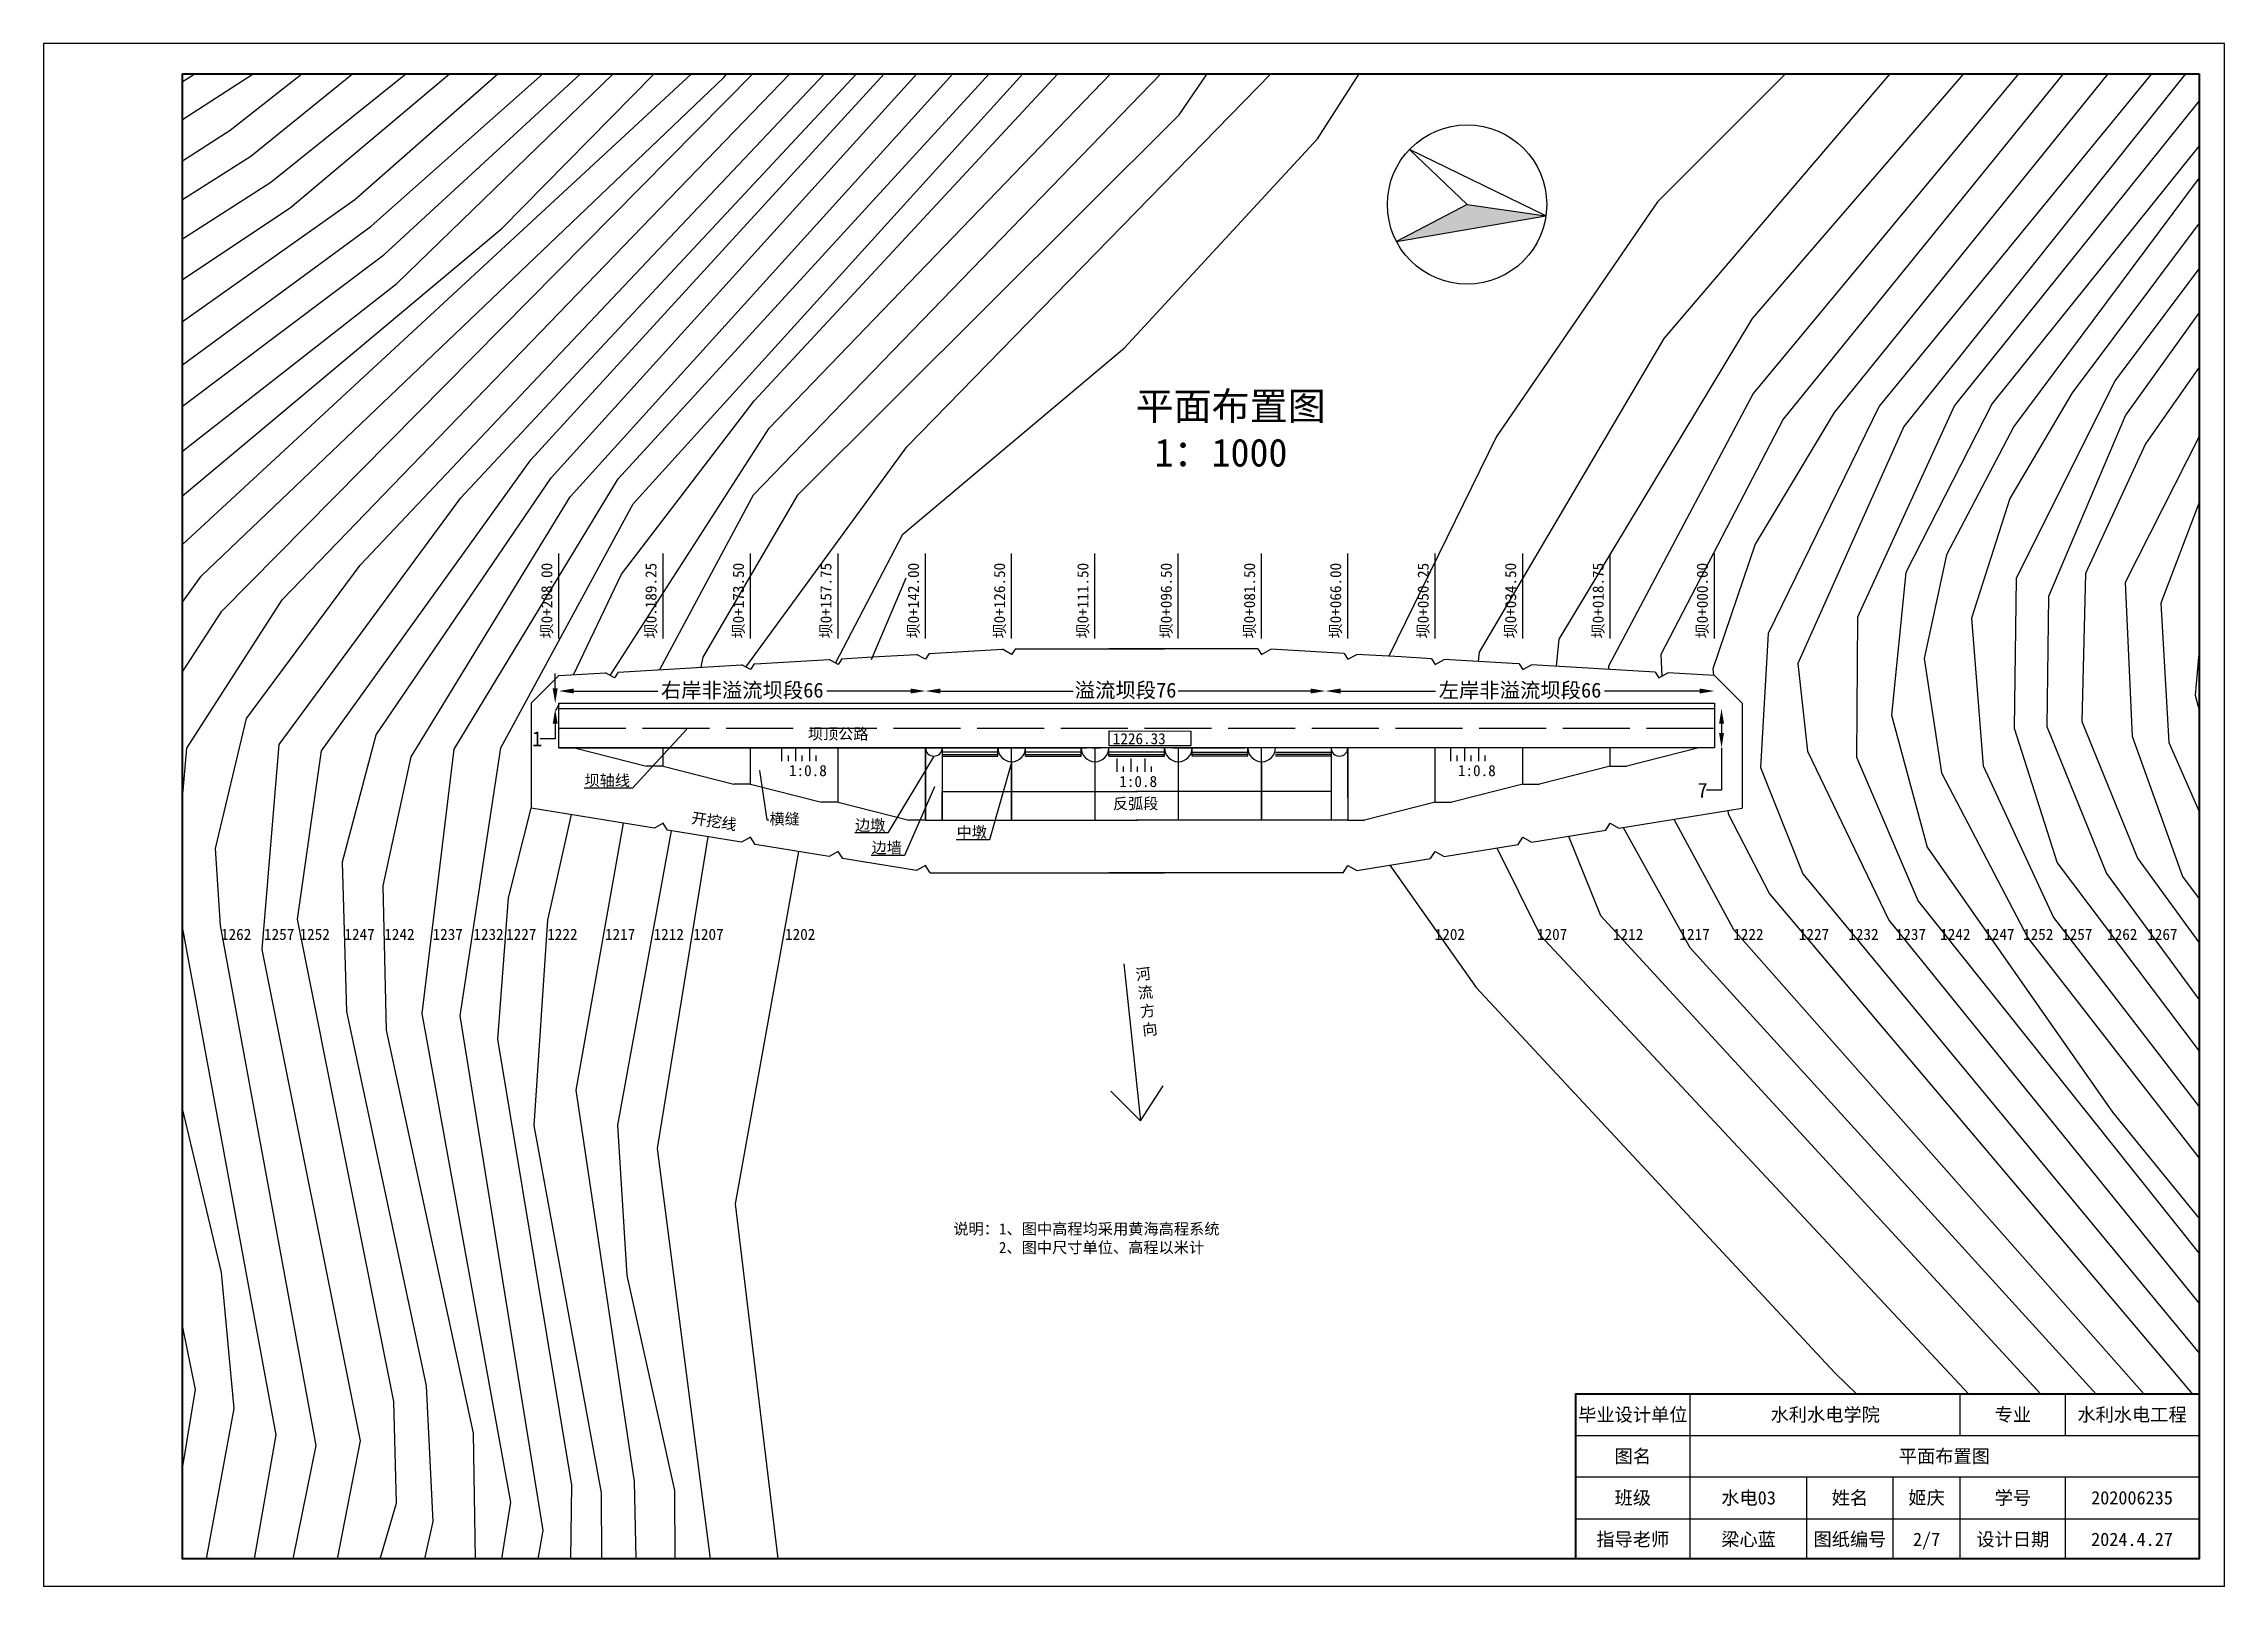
# Model space of a CAD drawing. Extents: x -8185 to 12243, y -479 to 10118.
# Drawn here: x 2316.1 to 2707.1, y -478.8 to -202.3 of the extents above; entities that cross this region are included whole.
import ezdxf
from ezdxf import colors
from ezdxf.entities.mleader import LeaderData, LeaderLine
from ezdxf.math import Vec2, Vec3

# ---------------------------------------------------------------- set-up
doc = ezdxf.new("R2010")
doc.units = 0
doc.header["$MEASUREMENT"] = 0
doc.linetypes.add('ACAD_ISO02W100', pattern=[15, 12, -3])
for name, color, linetype in [('Contour_Line_Intermediate', 7, 'Continuous'), ('Contour_Line_Major', 7, 'Continuous'), ('Contour_Line_Minor', 7, 'Continuous')]:
    doc.layers.add(name, color=color, linetype=linetype)
doc.styles.get("Standard").update_dxf_attribs({"font": 'simfang.ttf'})
doc.dimstyles.get("Standard").update_dxf_attribs({"dimtxt": 0.18, "dimasz": 0.18, "dimexe": 0.18, "dimexo": 0.0625, "dimgap": 0.09, "dimtad": 0, "dimtih": 1, "dimtoh": 1, "dimdec": 4, "dimzin": 0, "dimdsep": 46, "dimtxsty": 'Standard', "dimcen": 0.09, "dimadec": 0, "dimazin": 0, "dimtfac": 1, "dimtdec": 4, "dimtofl": 0, "dimtmove": 0, "dimatfit": 3, "dimfxl": 1, "dimtolj": 1, "dimtzin": 0, "dimarcsym": 0})

msp = doc.modelspace()

# ---------------------------------------------------------------- texts
for s, width, gutter_width, insert, char_height, attachment_point in [('{\\fSimSun|b0|i0|c134|p2;平面布置图\\P 1：1000}', 82.0737101, 1, (2511.90398, -264.75119, -1033200), 5, 1), ('{\\fSimSun|b0|i0|c134|p2;坝顶公路}', 16.1628306, 1, (2453.14642, -325.00743, -1033200), 1.9922, 1), ('1226.33', 6.7529586, 1, (2507.81946, -325.86637, -1436431.73905), 1.9922, 1), ('1:0.8', 6.1748429, 1, (2449.76188, -331.58512, -1033200), 1.9922, 1), ('1:0.8', 6.1748429, 1, (2569.70351, -331.58512, -1033200), 1.9922, 1), ('1:0.8', 6.1748429, 1, (2508.98731, -333.53507, -1436431.73905), 1.9922, 1), ('{\\fSimSun|b0|i0|c134|p2;反弧段}', 11.8324421, 1, (2507.84558, -337.49556, -1033200), 1.9922, 1), ('1262', 7.6505115, 1, (2347.91051, -360.93263, -2177778.96), 2, 1), ('1257', 7.6505115, 1, (2355.61843, -360.93263, -2177778.96), 2, 1), ('1252', 7.6505115, 1, (2361.99189, -360.93263, -2177778.96), 2, 1), ('1247', 7.6505115, 1, (2370.03654, -360.93263, -2177778.96), 2, 1), ('1242', 7.6505115, 1, (2377.18514, -360.93263, -2177778.96), 2, 1), ('1237', 7.6505115, 1, (2385.84582, -360.93263, -2177778.96), 2, 1), ('1232', 7.6505115, 1, (2393.16006, -360.93263, -2177778.96), 2, 1), ('1227', 7.6505115, 1, (2399.0272, -360.93263, -2177778.96), 2, 1), ('1222', 7.6505115, 1, (2406.40275, -360.93263, -2177778.96), 2, 1), ('1217', 7.6505115, 1, (2416.75307, -360.93263, -2177778.96), 2, 1), ('1212', 7.6505115, 1, (2425.47628, -360.93263, -2177778.96), 2, 1), ('1207', 7.6505115, 1, (2432.60121, -360.93263, -2177778.96), 2, 1), ('1202', 7.6505115, 1, (2449.04263, -360.93263, -2177778.96), 2, 1), ('1202', 7.6505115, 1, (2565.53432, -360.93263, -2177778.96), 2, 1), ('1207', 7.6505115, 1, (2583.86588, -360.93263, -2177778.96), 2, 1), ('1212', 7.6505115, 1, (2597.49019, -360.93263, -2177778.96), 2, 1), ('1217', 7.6505115, 1, (2609.41237, -360.93263, -2177778.96), 2, 1), ('1222', 7.6505115, 1, (2619.05899, -360.93263, -2177778.96), 2, 1), ('1227', 7.6505115, 1, (2630.82293, -360.93263, -2177778.96), 2, 1), ('1232', 7.6505115, 1, (2639.69183, -360.93263, -2177778.96), 2, 1), ('1237', 7.6505115, 1, (2648.19488, -360.93263, -2177778.96), 2, 1), ('1242', 7.6505115, 1, (2656.1658, -360.93263, -2177778.96), 2, 1), ('1247', 7.6505115, 1, (2664.06004, -360.93263, -2177778.96), 2, 1), ('1252', 7.6505115, 1, (2671.02504, -360.93263, -2177778.96), 2, 1), ('1257', 7.6505115, 1, (2678.0272, -360.93263, -2177778.96), 2, 1), ('1262', 7.6505115, 1, (2686.09233, -360.93263, -2177778.96), 2, 1), ('1267', 7.6505115, 1, (2693.29563, -360.93263, -2177778.96), 2, 1), ('{\\fSimSun|b0|i0|c134|p2;说明：1、图中高程均采用黄海高程系统\\P      2、图中尺寸单位、高程以米计}', 67.2377818, 1, (2479.22448, -413.71831, -1033200), 2, 1), ('{\\fSimSun|b0|i0|c134|p2;毕业设计单位}', 51.8170142, 12.5, (2601.06359, -446.83133, 9268010.64), 2.394, 2), ('{\\fSimSun|b0|i0|c134|p2;水利水电学院}', 36.376, 12.5, (2635.56113, -446.82255, 9268010.64), 2.394, 2), ('{\\fSimSun|b0|i0|c134|p2;专业}', 14.215, 12.5, (2669.20415, -446.82255, 9268010.64), 2.394, 2), ('{\\fSimSun|b0|i0|c134|p2;水利水电工程}', 25.518985, 12.5, (2690.56661, -446.82255, 9268010.64), 2.394, 2), ('{\\fSimSun|b0|i0|c134|p2;图名}', 92.7835927, 12.5, (2601.06359, -454.27055, 9268010.64), 2.394, 2), ('{\\fSimSun|b0|i0|c134|p2;平面布置图}', 68.5, 12.5, (2656.92359, -454.27055, 9268010.64), 2.394, 2), ('{\\fSimSun|b0|i0|c134|p2;班级}', 15.5, 12.5, (2601.06359, -461.71855, 9268010.64), 2.394, 2), ('{\\fSimSun|b0|i0|c134|p2;水电}03', 15.7, 12.5, (2621.81159, -461.71855, 9268010.64), 2.394, 2), ('{\\fSimSun|b0|i0|c134|p2;姓名}', 11.63, 12.5, (2639.98604, -461.71855, 9268010.64), 2.394, 2), ('{\\fSimSun|b0|i0|c134|p2;姬庆}', 9.046, 12.5, (2653.73558, -461.71855, 9268010.64), 2.394, 2), ('{\\fSimSun|b0|i0|c134|p2;学号}', 14.215, 12.5, (2669.20415, -461.71855, 9268010.64), 2.394, 2), ('202006235', 17.909, 12.5, (2690.56661, -461.71855, 9268010.64), 2.394, 2), ('{\\fSimSun|b0|i0|c134|p2;指导老师}', 15.5, 12.5, (2601.06359, -469.16655, 9268010.64), 2.394, 2), ('{\\fSimSun|b0|i0|c134|p2;梁心蓝}', 15.7, 12.5, (2621.81159, -469.16655, 9268010.64), 2.394, 2), ('{\\fSimSun|b0|i0|c134|p2;图纸编号}', 14.534363, 12.5, (2639.98604, -469.16655, 9268010.64), 2.394, 2), ('2/7', 9.046, 12.5, (2653.73558, -469.16655, 9268010.64), 2.394, 2), ('{\\fSimSun|b0|i0|c134|p2;设计日期}', 14.215, 12.5, (2669.20415, -469.16655, 9268010.64), 2.394, 2), ('2024.4.27', 17.909, 12.5, (2690.56661, -469.16655, 9268010.64), 2.394, 2)]:
    msp.add_mtext_dynamic_manual_height_columns(s, width=width, gutter_width=gutter_width, heights=[0], dxfattribs=dict(insert=insert, char_height=char_height, attachment_point=attachment_point))
for s, width, heights, insert, char_height, attachment_point, rotation in [('{\\fSimSun|b0|i0|c134|p2;坝}0+208.00', 31.243186, [14.75216], (2406.42836, -308.90809, -1033200), 1.9922, 4, 90), ('{\\fSimSun|b0|i0|c134|p2;坝}0.189.25', 31.243186, [14.75216], (2425.10509, -308.90809, -1033200), 1.9922, 4, 90), ('{\\fSimSun|b0|i0|c134|p2;坝}0+173.50', 31.243186, [14.75216], (2440.79366, -308.90809, -1033200), 1.9922, 4, 90), ('{\\fSimSun|b0|i0|c134|p2;坝}0+157.75', 31.243186, [14.75216], (2456.48224, -308.90809, -1033200), 1.9922, 4, 90), ('{\\fSimSun|b0|i0|c134|p2;坝}0+142.00', 31.243186, [14.75216], (2472.17081, -308.90809, -1436431.73905), 1.9922, 4, 90), ('{\\fSimSun|b0|i0|c134|p2;坝}0+126.50', 31.243186, [14.75216], (2487.61036, -308.90809, -1033200), 1.9922, 4, 90), ('{\\fSimSun|b0|i0|c134|p2;坝}0+111.50', 31.243186, [14.75216], (2502.55186, -308.90809, -1436434.2293), 1.9922, 4, 90), ('{\\fSimSun|b0|i0|c134|p2;坝}0+096.50', 31.243186, [14.75216], (2517.49336, -308.90809, -1436434.2293), 1.9922, 4, 90), ('{\\fSimSun|b0|i0|c134|p2;坝}0+081.50', 31.243186, [14.75216], (2532.43486, -308.90809, -1033200), 1.9922, 4, 90), ('{\\fSimSun|b0|i0|c134|p2;坝}0+066.00', 31.243186, [14.75216], (2547.87441, -308.90809, -1436431.73905), 1.9922, 4, 90), ('{\\fSimSun|b0|i0|c134|p2;坝}0+050.25', 31.243186, [14.75216], (2563.56299, -308.90809, -1033200), 1.9922, 4, 90), ('{\\fSimSun|b0|i0|c134|p2;坝}0+034.50', 31.243186, [14.75216], (2579.25156, -308.90809, -1033200), 1.9922, 4, 90), ('{\\fSimSun|b0|i0|c134|p2;坝}0+018.75', 31.243186, [14.75216], (2594.94014, -308.90809, -3758457.24569), 1.9922, 4, 90), ('{\\fSimSun|b0|i0|c134|p2;坝}0+000.00', 31.243186, [14.75216], (2613.61716, -308.90809, -1436434.2293), 1.9922, 4, 90), ('{\\fSimSun|b0|i0|c134|p2;开挖线}', 15.923999, [0], (2432.46257, -340.02424, -1436431.73905), 1.9922, 1, 350.8050058), ('{\\fSimSun|b0|i0|c134|p2;河流方向}', 2, [16.68002], (2511.80559, -368.19446, -1033200), 2, 1, 6.8176906)]:
    msp.add_mtext_dynamic_manual_height_columns(s, width=width, gutter_width=1, heights=heights, dxfattribs=dict(insert=insert, char_height=char_height, attachment_point=attachment_point, rotation=rotation))

# ---------------------------------------------------------------- blocks, each defined once
blk = doc.blocks.new('*D17')
at = {"color": 0, "lineweight": -2, "transparency": 16777216}
for p, q in [((2408.5, 3021.72), (2408.5, 9307.34)), ((2474.25, 3023.92), (2474.25, 9307.34)), ((2411.18, -318.32), (2426.23, -318.32)), ((2471.57, -318.32), (2456.52, -318.32))]:
    blk.add_line(p, q, dxfattribs=at)
at = {"color": 0, "transparency": 16777216}
for points in [[(2411.18, -317.88), (2411.18, -318.77), (2408.5, -318.32)], [(2471.57, -317.88), (2471.57, -318.77), (2474.25, -318.32)]]:
    blk.add_solid(points, dxfattribs=at)
at = {"layer": 'Defpoints', "color": 0, "transparency": 16777216}
for p in [(2408.5, -320.52, 403238.71), (2474.25, -318.32), (2474.25, -318.32)]:
    blk.add_point(p, dxfattribs=at)
at = {"color": 0, "transparency": 16777216, "insert": (2441.37, -318.32), "char_height": 2.6738, "attachment_point": 5}
blk.add_mtext('\\A1;{\\fSimSun|b0|i0|c134|p2;右岸非溢流坝段}66', dxfattribs=at)
blk = doc.blocks.new('*D15')
at = {"color": 0, "lineweight": -2, "transparency": 16777216}
for p, q in [((2474.25, 3023.92), (2474.25, 9307.34)), ((2545.97, 3013.75), (2545.97, 9307.34)), ((2476.92, -318.32), (2500.7, -318.32)), ((2543.3, -318.32), (2519.52, -318.32))]:
    blk.add_line(p, q, dxfattribs=at)
at = {"color": 0, "transparency": 16777216}
for points in [[(2476.92, -317.88), (2476.92, -318.77), (2474.25, -318.32)], [(2543.3, -317.88), (2543.3, -318.77), (2545.97, -318.32)]]:
    blk.add_solid(points, dxfattribs=at)
at = {"layer": 'Defpoints', "color": 0, "transparency": 16777216}
for p in [(2474.25, -318.32), (2545.97, -318.32), (2545.97, -328.49, 403231.74)]:
    blk.add_point(p, dxfattribs=at)
at = {"color": 0, "transparency": 16777216, "insert": (2510.11, -318.32), "char_height": 2.6738, "attachment_point": 5}
blk.add_mtext('\\A1;{\\fSimSun|b0|i0|c134|p2;溢流坝段}76', dxfattribs=at)
blk = doc.blocks.new('*D16')
at = {"color": 0, "lineweight": -2, "transparency": 16777216}
for p, q in [((2545.97, 3013.75), (2545.97, 9307.34)), ((2615.69, 3013.75), (2615.69, 9307.34)), ((2548.65, -318.32), (2565.69, -318.32)), ((2613.02, -318.32), (2595.98, -318.32))]:
    blk.add_line(p, q, dxfattribs=at)
at = {"color": 0, "transparency": 16777216}
for points in [[(2548.65, -317.88), (2548.65, -318.77), (2545.97, -318.32)], [(2613.02, -317.88), (2613.02, -318.77), (2615.69, -318.32)]]:
    blk.add_solid(points, dxfattribs=at)
at = {"layer": 'Defpoints', "color": 0, "transparency": 16777216}
for p in [(2615.69, -318.32), (2545.97, -328.49, 403231.74), (2615.69, -328.49, 403231.74)]:
    blk.add_point(p, dxfattribs=at)
at = {"color": 0, "transparency": 16777216, "insert": (2580.83, -318.32), "char_height": 2.6738, "attachment_point": 5}
blk.add_mtext('\\A1;{\\fSimSun|b0|i0|c134|p2;左岸非溢流坝段}66', dxfattribs=at)
blk = doc.blocks.new('*D18')
at = {"color": 0, "lineweight": -2, "transparency": 16777216}
for p, q in [((2407.84, -317.85), (2407.84, -315.18)), ((-933.74, -320.52), (-7217.82, -320.52)), ((-933.74, -321.52), (-7217.82, -321.52)), ((2407.84, -324.19), (2407.84, -326.87)), ((2407.84, -326.87), (2405.17, -326.87))]:
    blk.add_line(p, q, dxfattribs=at)
at = {"color": 0, "transparency": 16777216}
for points in [[(2407.39, -317.85), (2408.29, -317.85), (2407.84, -320.52)], [(2407.39, -324.19), (2408.29, -324.19), (2407.84, -321.52)]]:
    blk.add_solid(points, dxfattribs=at)
at = {"layer": 'Defpoints', "color": 0, "transparency": 16777216}
for p in [(2408.5, -320.52, 403231.74), (2407.84, -321.52), (2408.5, -321.52, 403231.74)]:
    blk.add_point(p, dxfattribs=at)
at = {"color": 0, "transparency": 16777216, "insert": (2404.61, -326.87), "char_height": 2.674, "attachment_point": 5}
blk.add_mtext('\\A1;1', dxfattribs=at)
blk = doc.blocks.new('*D19')
at = {"color": 0, "lineweight": -2, "transparency": 16777216}
for p, q in [((2616.97, -324.19), (2616.97, -325.82)), ((5957.94, -321.52), (12242.63, -321.52)), ((2616.97, -328.49), (2616.97, -336.1)), ((5957.94, -328.49), (12242.63, -328.49)), ((2616.97, -336.1), (2614.3, -336.1))]:
    blk.add_line(p, q, dxfattribs=at)
at = {"color": 0, "transparency": 16777216}
for points in [[(2616.52, -324.19), (2617.42, -324.19), (2616.97, -321.52)], [(2616.52, -325.82), (2617.42, -325.82), (2616.97, -328.49)]]:
    blk.add_solid(points, dxfattribs=at)
at = {"layer": 'Defpoints', "color": 0, "transparency": 16777216}
for p in [(2615.69, -321.52, 403231.74), (2615.69, -328.49, 403231.74), (2616.97, -328.49)]:
    blk.add_point(p, dxfattribs=at)
at = {"color": 0, "transparency": 16777216, "insert": (2613.56, -336.1), "char_height": 2.674, "attachment_point": 5}
blk.add_mtext('\\A1;7', dxfattribs=at)

# ---------------------------------------------------------------- dimensions: what is measured, and where the dimension line sits
for base, p1, p2, text, picture, middle in [((2474.24545, -318.32369, -1436431.73905), (2408.50297, -320.52498, -1033193.0273), (2474.24545, -318.32369, -1436431.73905), '{\\fSimSun|b0|i0|c134|p2;右岸非溢流坝段}66', '*D17', (2441.37421, -318.32369, -1436431.73905)), ((2545.97447, -318.32369, -1436431.73905), (2474.24545, -318.32369, -1436431.73905), (2545.97447, -328.49378, -1033200), '{\\fSimSun|b0|i0|c134|p2;溢流坝段}76', '*D15', (2510.10996, -318.32369, -1436431.73905)), ((2615.69179, -318.32369, -1436431.73905), (2545.97447, -328.49378, -1033200), (2615.69179, -328.49378, -1033200), '{\\fSimSun|b0|i0|c134|p2;左岸非溢流坝段}66', '*D16', (2580.83313, -318.32369, -1436431.73905))]:
    dim = msp.add_linear_dim(base=base, p1=p1, p2=p2, text=text, dimstyle='Standard', override={"dimscale": 53475.905951, "dimtxt": 5e-05, "dimasz": 5e-05, "dimgap": 0})
    dim.commit()
    dim.dimension.update_dxf_attribs({"geometry": picture, "text_midpoint": middle})
dim = msp.add_linear_dim(base=(2407.8402, -321.52108, -1436431.73905), p1=(2408.50299, -320.52498, -1033200.00031), p2=(2408.50299, -321.52108, -1033200), angle=90, text='1', dimstyle='Standard', override={"dimscale": 53475.905951, "dimtxt": 5e-05, "dimasz": 5e-05, "dimgap": 0})
dim.commit()
dim.dimension.update_dxf_attribs({"geometry": '*D18', "text_midpoint": (2404.60872, -326.86867, -1436431.73905)})
dim = msp.add_linear_dim(base=(2616.97044, -328.49378, -1436431.73905), p1=(2615.69179, -321.52108, -1033200), p2=(2615.69179, -328.49378, -1033200), angle=90, text='7', dimstyle='Standard', override={"dimscale": 53475.905951, "dimtxt": 5e-05, "dimasz": 5e-05, "dimgap": 0})
dim.commit()
dim.dimension.update_dxf_attribs({"geometry": '*D19', "text_midpoint": (2613.55562, -336.1034, -1436431.73905), "dimtype": 160})

# ---------------------------------------------------------------- hatches: boundary and pattern name
h = msp.add_hatch(color=256)
h.dxf.hatch_style = 1
h.paths.add_polyline_path([(2585.47717, -233.18097), (2571.34049, -231.12615), (2558.69326, -237.76814)])
h = msp.add_hatch(color=250)
h.dxf.hatch_style = 1
h.paths.add_polyline_path([(2585.47717, -233.18097), (2571.34049, -231.12615), (2558.69326, -237.76814)])

# ---------------------------------------------------------------- linework, layer by layer
for p, q in [((2585.47717, -233.18097), (2561.01687, -221.25239)), ((2571.34049, -231.12615), (2561.01687, -221.25239)), ((2571.34049, -231.12615), (2558.69326, -237.76814)), ((2558.69326, -237.76814), (2585.47717, -233.18097)), ((2571.34049, -231.12615), (2585.47717, -233.18097)), ((2408.50299, -308.90809, -629965.7707), (2408.50299, -293.64434, -629965.7707)), ((2427.17972, -308.90809, -629965.7707), (2427.17972, -293.64434, -629965.7707)), ((2442.8683, -308.90809, -629965.7707), (2442.8683, -293.64434, -629965.7707)), ((2458.55687, -308.90809, -629965.7707), (2458.55687, -293.64434, -629965.7707)), ((2474.24545, -308.90809, -1033197.50975), (2474.24545, -293.64434, -1033197.50975)), ((2489.685, -308.90809, -629965.7707), (2489.685, -293.64434, -629965.7707)), ((2504.6265, -308.90809, -1033200), (2504.6265, -293.64434, -1033200)), ((2519.568, -308.90809, -1033200), (2519.568, -293.64434, -1033200)), ((2534.5095, -308.90809, -629965.7707), (2534.5095, -293.64434, -629965.7707)), ((2549.94905, -308.90809, -1033197.50975), (2549.94905, -293.64434, -1033197.50975)), ((2565.63762, -308.90809, -629965.7707), (2565.63762, -293.64434, -629965.7707)), ((2581.3262, -308.90809, -629965.7707), (2581.3262, -293.64434, -629965.7707)), ((2597.01477, -308.90809, -3355223.01639), (2597.01477, -293.64434, -3355223.01639)), ((2615.69179, -308.90809, -1033200), (2615.69179, -293.64434, -1033200)), ((2444.689, -313.4036, -1033196.16433), (2456.9557, -312.67786, -1033197.22776)), ((2458.55687, -313.56683, -1436431.73905), (2456.9557, -312.67786, -1436431.2114)), ((2459.22243, -312.54375, -1436431.3184), (2458.55687, -313.56683, -1436431.73905)), ((2459.22243, -312.54375, -1033197.42426), (2464.69392, -312.22004, -1033197.8986)), ((2464.69392, -312.22004, -1033197.8986), (2472.64737, -311.74949, -1033198.5881)), ((2474.24545, -312.63674, -1839663.4781), (2472.64737, -311.74949, -1839662.95147)), ((2474.90972, -311.61564, -1839663.05826), (2474.24545, -312.63674, -1839663.4781)), ((2474.90972, -311.61564, -1033198.78422), (2488.02879, -310.83947, -1033199.92154)), ((2489.685, -311.759, -1436431.73905), (2488.02879, -310.83947, -1436431.19327)), ((2490.34865, -310.73885, -1436431.3196), (2489.685, -311.759, -1436431.73905)), ((2490.34865, -310.73885, -1436431.3196), (2517.07775, -310.73885, -1436434.2293)), ((2533.84584, -310.73885, -1436431.3196), (2507.11675, -310.73885, -1436434.2293)), ((2533.84584, -310.73885, -1436431.3196), (2534.5095, -311.759, -1436431.73905)), ((2534.5095, -311.759, -1436431.73905), (2536.1657, -310.83947, -1436431.19327)), ((2549.28477, -311.61564, -1033198.78422), (2536.1657, -310.83947, -1033199.92154)), ((2549.28477, -311.61564, -1839663.05826), (2549.94905, -312.63674, -1839663.4781)), ((2549.94905, -312.63674, -1839663.4781), (2551.54712, -311.74949, -1839662.95147)), ((2559.50057, -312.22004, -1033197.8986), (2551.54712, -311.74949, -1033198.5881)), ((2564.97206, -312.54375, -1033197.42426), (2559.50057, -312.22004, -1033197.8986)), ((2564.97206, -312.54375, -1436431.3184), (2565.63762, -313.56683, -1436431.73905)), ((2565.63762, -313.56683, -1436431.73905), (2567.23879, -312.67786, -1436431.2114)), ((2579.50549, -313.4036, -1033196.16433), (2567.23879, -312.67786, -1033197.22776)), ((2403.52247, -320.52498, -1033193.0273), (2408.50297, -315.54448, -1033193.0273)), ((2408.50297, -315.54448, -1033193.0273), (2416.85443, -315.05038, -1033193.7513)), ((2418.45102, -315.93681, -1033194.3667), (2416.85443, -315.05038, -1033193.84056)), ((2419.11468, -314.91666, -1033193.94725), (2418.45102, -315.93681, -1033194.3667)), ((2419.11468, -314.91666, -1033193.94725), (2441.27499, -313.60558, -1033195.86837)), ((2442.8683, -314.49019, -1436431.73905), (2441.27499, -313.60558, -1436431.21399)), ((2443.53059, -313.47213, -1436431.32046), (2442.8683, -314.49019, -1436431.73905)), ((2443.53059, -313.47213, -1033196.06391), (2444.75821, -313.3995, -1033196.17033)), ((2580.6639, -313.47213, -1033196.06391), (2579.43628, -313.3995, -1033196.17033)), ((2580.6639, -313.47213, -1436431.32046), (2581.3262, -314.49019, -1436431.73905)), ((2581.3262, -314.49019, -1436431.73905), (2582.91951, -313.60558, -1436431.21399)), ((2605.07981, -314.91666, -1033193.94725), (2582.91951, -313.60558, -1033195.86837)), ((2605.07981, -314.91666, -1033193.94725), (2605.74347, -315.93681, -1033194.3667)), ((2605.74347, -315.93681, -1033194.3667), (2607.34006, -315.05038, -1033193.84056)), ((2615.69152, -315.54448, -1033193.0273), (2607.34006, -315.05038, -1033193.7513)), ((2620.67227, -320.52477, -1033193.0273), (2615.69176, -315.54428, -1033193.0273)), ((2403.52247, -320.52498, -1033193.0273), (2403.53614, -339.31308, -1033199.46971)), ((2408.50299, -320.52498, -1033200), (2408.50297, -320.52498, -1033193.0273)), ((2408.50299, -321.52108, -1033200), (2408.50299, -320.52498, -1033200)), ((2408.50299, -320.52498, -1033200), (2478.22985, -320.52498, -1033202.49025)), ((2474.24545, -318.32369, -1436431.73905), (2474.24545, -318.32369, -1436431.73905)), ((2478.22985, -320.52498, -1033202.49025), (2545.96494, -320.52498, -1033197.50975)), ((2512.09739, -320.52498, -1033200), (2615.69179, -320.52498, -1033200)), ((2615.69179, -320.52498, -1033200), (2615.69179, -321.52108, -1033200)), ((2620.67227, -320.52477, -1033193.0273), (2620.65864, -339.31286, -1033200.36424)), ((2615.69179, -321.52108, -1033200), (2408.50299, -321.52108, -1033200)), ((2408.50299, -328.49378, -1033200), (2408.50299, -321.52108, -1033200)), ((2615.69179, -321.52108, -1033200), (2615.69179, -328.49378, -1033200)), ((2507.14341, -328.17231, -1436431.73905), (2507.14341, -325.44283, -1436431.73905)), ((2507.14341, -325.44283, -1436431.73905), (2521.83275, -325.48833, -1436431.73905)), ((2521.83275, -328.17231, -1436431.73905), (2507.14341, -328.17231, -1436431.73905)), ((2521.83275, -325.48833, -1436431.73905), (2521.83275, -328.17231, -1436431.73905)), ((2615.69179, -328.49378, -1033200), (2408.50299, -328.49378, -1033200)), ((2408.50299, -328.49378, -1033200), (2427.42889, -328.49378, -1033200)), ((2408.50299, -328.49378, -1033200), (2411.49129, -328.49378, -1033200)), ((2411.31647, -328.49378, -1436431.73905), (2424.19142, -331.77563, -1436431.73905)), ((2427.17972, -331.77563, -1436431.73905), (2424.19142, -331.77563, -1436431.73905)), ((2427.17972, -331.77563, -1436431.73905), (2427.17972, -328.49378, -1033200)), ((2427.17972, -331.77563, -1436431.73905), (2439.88, -335.01296, -1436431.73905)), ((2427.42889, -328.49378, -1033200), (2446.35479, -328.49378, -1033200)), ((2442.8683, -335.01296, -1436431.73905), (2442.8683, -328.49378, -1033200)), ((2446.35479, -328.49378, -1033200), (2465.28069, -328.49378, -1033200)), ((2448.43541, -328.49378, -1033200), (2448.43541, -330.87751, -1033200)), ((2449.64665, -330.87751, -1033200), (2449.64665, -329.88643, -1033200)), ((2450.93111, -328.49378, -1033200), (2450.93111, -330.87751, -1033200)), ((2452.14235, -330.87751, -1033200), (2452.14235, -329.88643, -1033200)), ((2453.42664, -328.49378, -1033200), (2453.42664, -330.87751, -1033200)), ((2454.63788, -330.87751, -1033200), (2454.63788, -329.88643, -1033200)), ((2458.55687, -338.25028, -1436431.73905), (2458.55687, -328.49378, -1033200)), ((2465.28069, -328.49378, -1033200), (2484.20659, -328.49378, -1033200)), ((2474.24545, -337.45868, -1436434.2293), (2474.24545, -328.49378, -1436431.73905)), ((2474.24545, -328.49378, -1436431.73905), (2474.24545, -341.48761, -1436431.73905)), ((2474.24545, -328.49378, -1436431.73905), (2474.24545, -341.42715, -1436431.73905)), ((2474.24545, -328.49378, -1436431.73905), (2474.24545, -341.42715, -1436431.73905)), ((2477.23375, -328.49378, -1436431.73905), (2477.23375, -329.98793, -1436431.73905)), ((2487.19475, -329.29066, -1436434.2293), (2477.23375, -329.29066, -1436434.2293)), ((2477.23375, -329.6891, -1436431.73905), (2487.19475, -329.6891, -1436434.2293)), ((2477.23375, -329.98793, -1436431.73905), (2487.19475, -329.98793, -1436434.2293)), ((2477.23375, -329.98793, -1436431.73905), (2477.23375, -341.48761, -1436431.73905)), ((2484.20659, -328.49378, -1033200), (2503.13249, -328.49378, -1033200)), ((2487.19475, -329.98793, -1436434.2293), (2487.19475, -328.49378, -1436431.73905)), ((2489.685, -341.48761, -1436431.73905), (2489.685, -328.49378, -1033200)), ((2489.685, -330.98403, -1436431.73905), (2489.685, -341.48761, -1436431.73905)), ((2491.17915, -328.49378, -1033200), (2492.6733, -328.49378, -1033200)), ((2492.17525, -329.98793, -1436434.2293), (2492.17525, -328.49378, -1436431.73905)), ((2502.13625, -329.29066, -1436436.71955), (2492.17525, -329.29066, -1436436.71955)), ((2492.17525, -329.6891, -1436434.2293), (2502.13625, -329.6891, -1436436.71955)), ((2492.17525, -329.98793, -1436434.2293), (2502.13625, -329.98793, -1436436.71955)), ((2502.13625, -329.98793, -1436436.71955), (2502.13625, -328.49378, -1436434.2293)), ((2504.12845, -328.49378, -1033202.49025), (2505.6226, -328.49378, -1033202.49025)), ((2504.6265, -328.49378, -1436434.2293), (2504.6265, -341.48761, -1436431.73905)), ((2507.11675, -329.98793, -1033202.49025), (2507.11675, -328.49378, -1033200)), ((2517.07775, -329.29066, -1033204.9805), (2507.11675, -329.29066, -1033204.9805)), ((2507.11675, -329.6891, -1033202.49025), (2517.07775, -329.6891, -1033204.9805)), ((2507.11675, -329.98793, -1033202.49025), (2517.07775, -329.98793, -1033204.9805)), ((2508.54318, -330.44373, -1436431.73905), (2508.54318, -332.82746, -1436431.73905)), ((2509.75441, -332.82746, -1436431.73905), (2509.75441, -331.83638, -1436431.73905)), ((2511.03887, -330.44373, -1436431.73905), (2511.03887, -332.82746, -1436431.73905)), ((2512.25011, -332.82746, -1436431.73905), (2512.25011, -331.83638, -1436431.73905)), ((2513.5344, -330.44373, -1436431.73905), (2513.5344, -332.82746, -1436431.73905)), ((2514.74564, -332.82746, -1436431.73905), (2514.74564, -331.83638, -1436431.73905)), ((2517.07775, -329.98793, -1033204.9805), (2517.07775, -328.49378, -1033202.49025)), ((2518.5719, -328.49378, -1033200), (2531.5212, -328.49378, -1033200)), ((2519.568, -328.49378, -1436434.2293), (2519.568, -341.48761, -1436431.73905)), ((2522.05825, -329.98793, -1436436.71955), (2522.05825, -328.49378, -1436434.2293)), ((2522.05825, -329.29066, -1436436.71955), (2532.01925, -329.29066, -1436436.71955)), ((2532.01925, -329.6891, -1436434.2293), (2522.05825, -329.6891, -1436436.71955)), ((2532.01925, -329.98793, -1436434.2293), (2522.05825, -329.98793, -1436436.71955)), ((2532.01925, -329.98793, -1436434.2293), (2532.01925, -328.49378, -1436431.73905)), ((2534.5095, -341.48761, -1436431.73905), (2534.5095, -328.49378, -1033200)), ((2534.5095, -330.98403, -1436431.73905), (2534.5095, -341.48761, -1436431.73905)), ((2536.99975, -329.29066, -1436434.2293), (2546.96075, -329.29066, -1436434.2293)), ((2546.96075, -329.6891, -1436431.73905), (2536.99975, -329.6891, -1436434.2293)), ((2546.96075, -329.98793, -1436431.73905), (2536.99975, -329.98793, -1436434.2293)), ((2546.96075, -328.49378, -1436431.73905), (2546.96075, -329.98793, -1436431.73905)), ((2546.96075, -329.98793, -1436431.73905), (2546.96075, -341.48761, -1436431.73905)), ((2549.94905, -337.45868, -1436434.2293), (2549.94905, -328.49378, -1436431.73905)), ((2549.94905, -328.49378, -1436431.73905), (2549.94905, -341.48761, -1436431.73905)), ((2549.94905, -328.49378, -1436431.73905), (2549.94905, -341.42715, -1436431.73905)), ((2549.94905, -328.49378, -1436431.73905), (2549.94905, -341.42715, -1436431.73905)), ((2577.83999, -328.49378, -1033200), (2558.91409, -328.49378, -1033200)), ((2565.63762, -338.25028, -1436431.73905), (2565.63762, -328.49378, -1033200)), ((2568.37704, -328.49378, -1033200), (2568.37704, -330.87751, -1033200)), ((2569.58828, -330.87751, -1033200), (2569.58828, -329.88643, -1033200)), ((2570.87274, -328.49378, -1033200), (2570.87274, -330.87751, -1033200)), ((2572.08398, -330.87751, -1033200), (2572.08398, -329.88643, -1033200)), ((2573.36827, -328.49378, -1033200), (2573.36827, -330.87751, -1033200)), ((2574.5795, -330.87751, -1033200), (2574.5795, -329.88643, -1033200)), ((2596.76589, -328.49378, -1033200), (2577.83999, -328.49378, -1033200)), ((2581.3262, -335.01296, -1436431.73905), (2581.3262, -328.49378, -1033200)), ((2597.01477, -331.77563, -1436431.73905), (2584.3145, -335.01296, -1436431.73905)), ((2615.69179, -328.49378, -1033200), (2596.76589, -328.49378, -1033200)), ((2597.01477, -331.77563, -1436431.73905), (2597.01477, -328.49378, -1033200)), ((2597.01477, -331.77563, -1436431.73905), (2600.00307, -331.77563, -1436431.73905)), ((2612.87802, -328.49378, -1436431.73905), (2600.00307, -331.77563, -1436431.73905)), ((2442.8683, -335.01296, -1436431.73905), (2439.88, -335.01296, -1436431.73905)), ((2442.8683, -335.01296, -1436431.73905), (2455.56857, -338.25028, -1436431.73905)), ((2474.24545, -341.48761, -1436431.73905), (2474.24545, -336.23816, -1436431.73905)), ((2581.3262, -335.01296, -1436431.73905), (2568.62592, -338.25028, -1436431.73905)), ((2581.3262, -335.01296, -1436431.73905), (2584.3145, -335.01296, -1436431.73905)), ((2425.62678, -342.889, -1033199.46971), (2403.53614, -339.31308, -1033199.46971)), ((2458.55687, -338.25028, -1436431.73905), (2455.56857, -338.25028, -1436431.73905)), ((2458.55687, -338.25028, -1436431.73905), (2471.25715, -341.48761, -1436431.73905)), ((2477.23375, -341.48761, -1436431.73905), (2477.23375, -336.34176, -1436431.73905)), ((2477.23375, -336.34176, -1436431.73905), (2512.25011, -336.34176, -1436431.73905)), ((2546.96075, -336.34176, -1436431.73905), (2511.94438, -336.34176, -1436431.73905)), ((2565.63762, -338.25028, -1436431.73905), (2552.93735, -341.48761, -1436431.73905)), ((2565.63762, -338.25028, -1436431.73905), (2568.62592, -338.25028, -1436431.73905)), ((2598.56771, -342.889, -1033199.46971), (2620.65835, -339.31308, -1033199.46971)), ((2427.17972, -342.0268, -1436431.73905), (2425.62678, -342.889, -1436431.2273)), ((2427.98448, -343.26384, -1436431.23043), (2427.17972, -342.0268, -1436431.73905)), ((2441.27146, -345.42148, -1033199.46971), (2427.98943, -343.27145, -1033199.46971)), ((2474.24545, -341.48761, -1436431.73905), (2471.25715, -341.48761, -1436431.73905)), ((2474.24545, -341.48761, -1436431.73905), (2512.25011, -341.48761, -1436431.73905)), ((2549.94905, -341.48761, -1436431.73905), (2511.94438, -341.48761, -1436431.73905)), ((2549.94905, -341.48761, -1436431.73905), (2552.93735, -341.48761, -1436431.73905)), ((2582.92303, -345.42148, -1033199.46971), (2596.20506, -343.27145, -1033199.46971)), ((2596.21002, -343.26384, -1436431.23043), (2597.01477, -342.0268, -1436431.73905)), ((2597.01477, -342.0268, -1436431.73905), (2598.56771, -342.889, -1436431.2273)), ((2442.8683, -344.53492, -1436431.73905), (2441.27146, -345.42148, -1436431.21283)), ((2443.70089, -345.81474, -1436431.21283), (2442.8683, -344.53492, -1436431.73905)), ((2456.94195, -347.95814, -1033199.46971), (2443.70089, -345.81474, -1033199.46971)), ((2458.55687, -347.06154, -1436431.73905), (2456.94195, -347.95814, -1436431.20687)), ((2459.39889, -348.35586, -1436431.20687), (2458.55687, -347.06154, -1436431.73905)), ((2564.7956, -348.35586, -1436431.20687), (2565.63762, -347.06154, -1436431.73905)), ((2565.63762, -347.06154, -1436431.73905), (2567.25254, -347.95814, -1436431.20687)), ((2567.25254, -347.95814, -1033199.46971), (2580.4936, -345.81474, -1033199.46971)), ((2580.4936, -345.81474, -1436431.21283), (2581.3262, -344.53492, -1436431.73905)), ((2581.3262, -344.53492, -1436431.73905), (2582.92303, -345.42148, -1436431.21283)), ((2463.68998, -349.05048, -1033199.46971), (2459.39889, -348.35586, -1033199.46971)), ((2472.62211, -350.49637, -1033199.46971), (2462.67859, -348.88676, -1033199.46971)), ((2474.24545, -349.59509, -1839663.4781), (2472.62211, -350.49637, -1839662.94315)), ((2475.09186, -350.89616, -1839662.94315), (2474.24545, -349.59509, -1839663.4781)), ((2475.09186, -350.89616, -1839662.94315), (2517.07775, -350.89616, -1436434.2293)), ((2549.10263, -350.89616, -1839662.94315), (2507.11675, -350.89616, -1436434.2293)), ((2549.10263, -350.89616, -1839662.94315), (2549.94905, -349.59509, -1839663.4781)), ((2549.94905, -349.59509, -1839663.4781), (2551.57239, -350.49637, -1839662.94315)), ((2551.57239, -350.49637, -1033199.46971), (2561.5159, -348.88676, -1033199.46971)), ((2560.50451, -349.05048, -1033199.46971), (2564.7956, -348.35586, -1033199.46971)), ((2509.79518, -367.21478, -1033200), (2512.80968, -395.38196, -1033200)), ((2512.80968, -395.38196, -1033200), (2507.49338, -390.06012, -1033200)), ((2512.80968, -395.38196, -1033200), (2516.87937, -389.05562, -1033200)), ((2611.37109, -473.85646, 9221194.65613), (2611.37109, -444.34875, 9268010.64)), ((2659.75117, -451.79675, 9268010.64), (2659.75117, -444.34875, 9268010.64)), ((2678.65712, -451.79675, 9268010.64), (2678.65712, -444.34875, 9268010.64)), ((2632.25209, -473.85646, 9268010.64), (2632.25209, -459.24475, 9268010.64)), ((2647.71999, -473.85646, 9268010.64), (2647.71999, -459.24475, 9268010.64)), ((2659.75117, -473.85646, 9221194.65613), (2659.75117, -459.24475, 9268010.64)), ((2678.65712, -473.85646, 9221194.65613), (2678.65712, -459.24475, 9268010.64)), ((2590.75609, -473.85646, 9221194.65613), (2590.75609, -466.69275, 9268010.64)), ((2590.75609, -466.69275, 9268010.64), (2702.47609, -466.69275, 9268010.64)), ((2707.13109, -478.79575, 9268010.64), (2316.11109, -478.79575, 9268010.64))]:
    msp.add_line(p, q)
at = {"color": 18, "true_color": 0x000000}
msp.add_line((2470.68041, -298.08246, -1033197.97751), (2464.48091, -312.72309, -1033198.16325), dxfattribs=at)
at = {"linetype": 'ACAD_ISO02W100'}
msp.add_line((2408.50299, -325.00743, -1033200), (2615.69179, -325.00743, -1033200), dxfattribs=at)
at = {"lineweight": 40}
msp.add_line((2590.75609, -444.34875, 9268010.64), (2590.75609, -473.85646, 9221194.65613), dxfattribs=at)
at = {"elevation": 9268010.64}
for points in [[(2707.13109, -478.79575), (2707.13109, -202.28875), (2316.11109, -202.28875), (2316.11109, -478.79575)], [(2590.75609, -454.81133), (2590.75609, -444.34875), (2590.75609, -446.83133)], [(2702.47609, -451.79675), (2590.75609, -451.79675), (2590.75609, -454.27055)], [(2702.47609, -459.24475), (2590.75609, -459.24475), (2590.75609, -451.79675)], [(2590.75609, -461.71855), (2590.75609, -459.24475), (2590.75609, -466.69275), (2590.75609, -469.16655)]]:
    msp.add_lwpolyline(points, dxfattribs=at)
at = {"lineweight": 40, "elevation": 9221194.65613}
msp.add_lwpolyline([(2702.62599, -207.72825), (2702.62599, -473.85646), (2340.98835, -473.85646), (2340.98835, -207.72825)], close=True, dxfattribs=at)
at = {"lineweight": 40, "elevation": 9268010.64}
msp.add_lwpolyline([(2702.47609, -444.34875), (2590.75609, -444.34875), (2590.75609, -446.82255)], dxfattribs=at)
msp.add_circle((2571.34049, -231.12615), 14.28525)
for centre, radius, end in [((2475.7396, -328.49378, -1436431.73905), 1.49415, 0), ((2489.685, -328.49378, -1436431.73905), 2.49025, 360), ((2504.6265, -328.49378, -1436434.2293), 2.49025, 360), ((2519.568, -328.49378, -1436434.2293), 2.49025, 360), ((2534.5095, -328.49378, -1436431.73905), 2.49025, 360), ((2548.4549, -328.49378, -1436431.73905), 1.49415, 0)]:
    msp.add_arc(centre, radius, 180, end)
at = {"layer": 'Contour_Line_Intermediate', "color": 7}
for points in [[(2340.98835, -230.25407, 6978852.72), (2353.29335, -222.47312, 6978852.72), (2371.51717, -207.72825, 6978852.72)], [(2340.98835, -314.86166, 3163589.52), (2348.0847, -303.98462, 3163589.52), (2443.27021, -207.72825, 3163589.52)], [(2417.72463, -315.53351, -651673.68), (2446.23257, -271.23226, -651673.68), (2507.42148, -207.72825, -651673.68)], [(2678.19849, -207.72825, -654962.7), (2628.0209, -269.59384, -654962.7), (2606.11367, -311.772, -654962.7), (2606.26469, -315.64743, -654962.7)], [(2702.62599, -260.3007, 3127410.3), (2692.978, -274.0393, 3127410.3), (2682.23779, -297.27798, 3127410.3), (2681.5567, -323.77647, 3127410.3), (2691.55485, -348.29634, 3127410.3), (2702.62599, -363.43057, 3127410.3)], [(2416.19006, -473.85646, -651673.68), (2416.1344, -462.00952, -651673.68), (2404.0953, -396.21461, -651673.68), (2406.50252, -359.40716, -651673.68), (2410.75808, -340.48213, -651673.68)], [(2608.38667, -341.29955, -654962.7), (2619.12925, -361.06188, -654962.7), (2692.76876, -444.34875, -654962.7)], [(2345.29241, -473.85646, 3163589.52), (2350.30689, -446.93945, 3163589.52), (2348.01684, -422.55065, 3163589.52), (2340.98835, -393.16562, 3163589.52)]]:
    msp.add_polyline3d(points, dxfattribs=at)
at = {"layer": 'Contour_Line_Major', "color": 7}
for points in [[(2340.98835, -267.28408, 5071221.12), (2377.13548, -240.14603, 5071221.12), (2412.35688, -207.72825, 5071221.12)], [(2384.46549, -473.85646, 1255957.92), (2385.95347, -467.17433, 1255957.92), (2384.77663, -442.87835, 1255957.92), (2370.44937, -375.77979, 1255957.92), (2369.70246, -348.91747, 1255957.92), (2375.74394, -326.17125, 1255957.92), (2407.0975, -280.08531, 1255957.92), (2472.66038, -207.72825, 1255957.92)], [(2702.62599, -220.60372, 1236223.8), (2665.47056, -266.75954, 1236223.8), (2650.0275, -297.07603, 1236223.8), (2647.41914, -322.62987, 1236223.8), (2653.81198, -346.29626, 1236223.8), (2687.07889, -393.80834, 1236223.8), (2702.62599, -412.88301, 1236223.8)]]:
    msp.add_polyline3d(points, dxfattribs=at)
at = {"layer": 'Contour_Line_Minor', "color": 7}
for points in [[(2340.98835, -209.06846, 8123431.68), (2342.84623, -207.94159, 8123431.68), (2343.12006, -207.72825, 8123431.68)], [(2340.98835, -215.89434, 7741905.36), (2353.66545, -207.72825, 7741905.36)], [(2340.98835, -223.32382, 7360379.04), (2349.5676, -217.77931, 7360379.04), (2362.38916, -207.72825, 7360379.04)], [(2340.98835, -237.28184, 6597326.4), (2356.83348, -227.10425, 6597326.4), (2381.06231, -207.72825, 6597326.4)], [(2340.98835, -244.53938, 6215800.08), (2360.31329, -231.715, 6215800.08), (2388.90167, -207.72825, 6215800.08)], [(2340.98835, -252.10955, 5834273.76), (2371.93566, -230.24098, 5834273.76), (2397.53591, -207.72825, 5834273.76)], [(2340.98835, -259.86724, 5452747.44), (2374.81421, -235.03211, 5452747.44), (2405.62815, -207.72825, 5452747.44)], [(2340.98835, -275.3433, 4689694.8), (2379.45676, -245.25995, 4689694.8), (2418.24445, -207.72825, 4689694.8)], [(2340.98835, -283.32182, 4308168.48), (2398.26011, -235.3947, 4308168.48), (2425.57766, -207.72825, 4308168.48)], [(2340.98835, -302.40612, 3545115.84), (2344.33277, -297.72235, 3545115.84), (2438.06423, -208.3614, 3545115.84), (2438.59129, -207.72825, 3545115.84)], [(2340.98835, -337.50905, 2782063.2), (2341.76872, -328.55751, 2782063.2), (2358.8696, -302.00099, 2782063.2), (2449.92444, -207.72825, 2782063.2)], [(2340.98835, -292.0737, 3926642.16), (2432.25099, -207.72825, 3926642.16)], [(2360.85518, -473.85646, 2400536.88), (2364.97876, -453.52901, 2400536.88), (2347.80634, -360.36753, 2400536.88), (2346.95011, -346.56109, 2400536.88), (2352.51262, -323.23082, 2400536.88), (2372.8719, -295.76721, 2400536.88), (2456.14002, -207.72825, 2400536.88)], [(2368.79988, -473.85646, 2019010.56), (2372.93595, -452.68807, 2019010.56), (2355.31009, -364.63147, 2019010.56), (2358.37315, -327.88705, 2019010.56), (2390.89539, -283.71294, 2019010.56), (2461.87435, -207.72825, 2019010.56)], [(2376.46868, -473.85646, 1637484.24), (2379.38138, -463.88481, 1637484.24), (2378.88564, -445.66809, 1637484.24), (2361.64359, -359.18563, 1637484.24), (2365.94321, -329.03689, 1637484.24), (2403.45685, -276.85555, 1637484.24), (2466.81585, -207.72825, 1637484.24)], [(2393.56718, -473.85646, 874431.6), (2393.18918, -451.32999, 874431.6), (2377.59639, -379.134, 874431.6), (2377.01138, -353.24278, 874431.6), (2381.99193, -330.10266, 874431.6), (2410.51439, -283.53256, 874431.6), (2479.14915, -207.72825, 874431.6)], [(2398.26197, -473.85646, 492905.28), (2399.86883, -463.73159, 492905.28), (2384.00714, -376.13362, 492905.28), (2389.73805, -328.75418, 492905.28), (2419.12424, -280.26996, 492905.28), (2485.67356, -207.72825, 492905.28)], [(2404.81406, -473.85646, 111378.96), (2405.67749, -468.76329, 111378.96), (2390.78551, -376.56267, 111378.96), (2398.08254, -328.53138, 111378.96), (2421.8452, -284.75641, 111378.96), (2491.66947, -207.72825, 111378.96)], [(2411.09196, -315.39131, -270147.36), (2419.75064, -297.40239, -270147.36), (2443.53943, -266.28239, -270147.36), (2497.95346, -207.72825, -270147.36)], [(2426.61317, -314.47302, -1033200), (2443.39053, -283.1621, -1033200), (2516.40481, -207.72825, -1033200)], [(2434.02222, -314.03468, -1414726.32), (2434.35182, -312.2259, -1414726.32), (2451.4225, -283.105, -1414726.32), (2519.72125, -215.05115, -1414726.32), (2524.75728, -207.72825, -1414726.32)], [(2442.04395, -314.03251, -1796252.64), (2470.88487, -274.54415, -1796252.64), (2536.1364, -207.72825, -1796252.64)], [(2458.09695, -313.31148, -2177778.96), (2470.17906, -290.21034, -2177778.96), (2509.90332, -256.81073, -2177778.96), (2544.53562, -219.3657, -2177778.96), (2551.98227, -207.72825, -2177778.96)], [(2628.40959, -207.72825, -2167911.9), (2605.49382, -230.64247, -2167911.9), (2576.64816, -272.71954, -2167911.9), (2557.33766, -312.09208, -2167911.9)], [(2647.16451, -207.72825, -1789674.6), (2606.62935, -255.15994, -1789674.6), (2573.51164, -311.3837, -1789674.6), (2573.33843, -313.03874, -1789674.6)], [(2660.34582, -207.72825, -1411437.3), (2622.46382, -251.55583, -1411437.3), (2587.79252, -309.02176, -1411437.3), (2587.31901, -313.86587, -1411437.3)], [(2670.19128, -207.72825, -1033200), (2622.63615, -265.00743, -1033200), (2596.71433, -313.89156, -1033200), (2596.71309, -314.42166, -1033200)], [(2686.25353, -207.72825, -276725.4), (2637.19113, -268.37326, -276725.4), (2623.00149, -292.02746, -276725.4), (2615.38641, -314.34862, -276725.4), (2615.51247, -315.53389, -276725.4)], [(2694.05916, -207.72825, 101511.9), (2645.22217, -267.24649, 101511.9), (2625.34611, -308.00026, 101511.9), (2623.95182, -332.01678, 101511.9), (2631.54218, -351.08553, 101511.9), (2702.62599, -436.97502, 101511.9)], [(2700.15117, -207.72825, 479749.2), (2649.6834, -270.90331, 479749.2), (2630.63245, -313.38763, 479749.2), (2632.4024, -329.07679, 479749.2), (2646.96004, -359.40878, 479749.2), (2702.62599, -428.1029, 479749.2)], [(2702.62599, -212.55982, 857986.5), (2658.73347, -267.14877, 857986.5), (2641.3438, -305.09654, 857986.5), (2641.18145, -330.17312, 857986.5), (2652.20597, -355.97102, 857986.5), (2702.62599, -419.14663, 857986.5)], [(2702.62599, -226.36615, 1614461.1), (2669.38138, -270.90145, 1614461.1), (2657.33045, -293.93105, 1614461.1), (2653.31521, -312.49241, 1614461.1), (2656.42778, -333.00675, 1614461.1), (2671.8777, -362.56384, 1614461.1), (2702.62599, -402.05533, 1614461.1)], [(2702.62599, -234.45039, 1992698.4), (2679.82987, -264.85743, 1992698.4), (2668.66482, -283.81366, 1992698.4), (2661.81099, -305.25708, 1992698.4), (2663.87559, -331.74656, 1992698.4), (2676.48252, -358.92888, 1992698.4), (2702.62599, -392.84189, 1992698.4)], [(2702.62599, -242.61649, 2370935.7), (2687.51398, -262.70619, 2370935.7), (2669.7717, -298.17441, 2370935.7), (2669.44377, -324.99109, 2370935.7), (2677.17347, -349.08776, 2370935.7), (2702.62599, -382.89048, 2370935.7)], [(2702.62599, -250.50777, 2749173), (2689.3796, -268.88345, 2749173), (2675.59343, -301.39413, 2749173), (2675.29448, -324.67875, 2749173), (2686.01476, -351.0139, 2749173), (2702.62599, -373.64336, 2749173)], [(2702.62599, -272.71492, 3505647.6), (2689.35865, -298.89533, 3505647.6), (2690.59933, -326.40448, 3505647.6), (2699.6322, -351.55711, 3505647.6), (2702.62599, -355.57458, 3505647.6)], [(2702.62599, -284.53239, 3883884.9), (2695.75671, -302.59998, 3883884.9), (2697.17862, -327.55889, 3883884.9), (2702.62599, -339.94086, 3883884.9)], [(2702.62599, -310.9652, 4262122.2), (2701.87594, -319.04718, 4262122.2), (2702.62599, -321.72593, 4262122.2)], [(2408.03519, -321.74194, -270147.36), (2408.62095, -320.52498, -270147.36)], [(2410.64365, -473.85646, -270147.36), (2410.84168, -460.64272, -270147.36), (2397.55147, -380.71774, -270147.36), (2399.44224, -355.36819, -270147.36), (2403.54466, -339.31445, -270147.36)], [(2618.08583, -339.7295, -276725.4), (2618.15158, -340.34776, -276725.4), (2625.53996, -354.68773, -276725.4), (2701.39024, -444.34875, -276725.4)], [(2422.36026, -473.85646, -1033200), (2422.07998, -460.02637, -1033200), (2411.61774, -389.87133, -1033200), (2420.11338, -341.99652, -1033200)], [(2429.33897, -473.85646, -1414726.32), (2429.26378, -461.61465, -1414726.32), (2420.75155, -423.0624, -1414726.32), (2419.06141, -396.13584, -1414726.32), (2428.67437, -343.38233, -1414726.32)], [(2599.30067, -342.77035, -1033200), (2611.28175, -364.29036, -1033200), (2684.11293, -444.34875, -1033200)], [(2435.69557, -473.85646, -1796252.64), (2426.20356, -400.29043, -1796252.64), (2435.28021, -344.45165, -1796252.64)], [(2447.81976, -473.85646, -2177778.96), (2440.18357, -410.2426, -2177778.96), (2451.531, -347.08224, -2177778.96)], [(2576.65468, -346.43617, -1789674.6), (2584.44376, -362.09431, -1789674.6), (2661.30928, -444.34875, -1789674.6)], [(2589.54591, -344.3494, -1411437.3), (2595.28861, -358.53957, -1411437.3), (2674.23215, -444.34875, -1411437.3)], [(2557.46376, -349.5427, -2167911.9), (2572.97255, -371.43016, -2167911.9), (2637.27586, -440.54929, -2167911.9), (2641.24985, -444.34875, -2167911.9)], [(2353.89654, -473.85646, 2782063.2), (2357.81331, -451.66434, 2782063.2), (2340.98835, -360.58223, 2782063.2)], [(2340.98835, -457.67361, 3545115.84), (2343.35399, -443.53619, 3545115.84), (2340.98835, -432.03763, 3545115.84)]]:
    msp.add_polyline3d(points, dxfattribs=at)
at = {"layer": 'Contour_Line_Minor', "color": 18, "true_color": 0x000000}
msp.add_polyline3d([(2408.50299, -325.18633, 1516813.50975), (2408.60878, -325.00743, 1516813.50975)], dxfattribs=at)

msp.set_redraw_order([(e.dxf.handle, doc.entitydb.next_handle()) for e in msp.query("TEXT MTEXT ATTDEF DIMENSION ARC_DIMENSION")])  # texts and dimensions are drawn at this point

# ---------------------------------------------------------------- leaders
ml = msp.add_multileader_mtext('Standard')
ml.set_content('{\\fSimSun|b0|i0|c134|p2;坝轴线}', color=256)
ml.set_leader_properties()
ml.build(insert=Vec2(0, 0))
ml.multileader.update_dxf_attribs({"text_right_attachment_type": 6, "dogleg_length": 0.36, "arrow_head_size": 0.1793})
ctx = ml.context
ctx.base_point, ctx.char_height, ctx.arrow_head_size, ctx.landing_gap_size, ctx.plane_origin = Vec3(2412.91677, -334.49967, -1033200), 1.9922, 0.1793, 0.08965, Vec3(2431.57704, -325.00743, -1033200)
ctx.right_attachment, ctx.text_align_type = 6, 2
notes = []
notes.append((ctx, [(0, (1, 1, 0), (2421.70171, -335.74396, -1033200), (-1, 0), 0.3586, [(0, [(2431.57704, -325.00743, -1033200)], 0, [])])]))
ctx.mtext.insert, ctx.mtext.alignment, ctx.mtext.flow_direction = Vec3(2421.25346, -333.35332, -1033200), 3, 5
ml = msp.add_multileader_mtext('Standard')
ml.set_content('{\\fSimSun|b0|i0|c134|p2;边墩}', color=256)
ml.set_leader_properties()
ml.build(insert=Vec2(0, 0))
ml.multileader.update_dxf_attribs({"text_right_attachment_type": 6, "dogleg_length": 0.36, "arrow_head_size": 0.1793})
ctx = ml.context
ctx.base_point, ctx.char_height, ctx.arrow_head_size, ctx.landing_gap_size, ctx.plane_origin = Vec3(2461.45507, -342.50282, -1436431.73905), 1.9922, 0.1793, 0.08965, Vec3(2475.7396, -329.98793, -1436431.73905)
ctx.right_attachment, ctx.text_align_type = 6, 2
notes.append((ctx, [(0, (1, 1, 0), (2467.47986, -343.76381, -1436431.73905), (-1, 0), 0.3586, [(0, [(2475.7396, -329.98793, -1436431.73905)], 0, [])])]))
ctx.mtext.insert, ctx.mtext.alignment, ctx.mtext.flow_direction = Vec3(2467.03162, -341.37317, -1436431.73905), 3, 5
ml = msp.add_multileader_mtext('Standard')
ml.set_content('{\\fSimSun|b0|i0|c134|p2;中墩}', color=256)
ml.set_leader_properties()
ml.build(insert=Vec2(0, 0))
ml.multileader.update_dxf_attribs({"text_right_attachment_type": 6, "dogleg_length": 0.36, "arrow_head_size": 0.1793})
ctx = ml.context
ctx.base_point, ctx.char_height, ctx.arrow_head_size, ctx.landing_gap_size, ctx.plane_origin = Vec3(2479.95431, -343.74755, -1033199.93902), 1.9922, 0.1793, 0.08965, Vec3(2492.67106, -329.98793, -1033199.93902)
ctx.right_attachment, ctx.text_align_type = 6, 2
notes.append((ctx, [(0, (1, 1, 0), (2485.70086, -345.00297, -1033199.93902), (-1, 0), 0.3586, [(0, [(2489.685, -330.98403, -1033199.93902)], 0, [])])]))
ctx.mtext.insert, ctx.mtext.alignment, ctx.mtext.flow_direction = Vec3(2485.25261, -342.61233, -1033199.93902), 3, 5
ml = msp.add_multileader_mtext('Standard')
ml.set_content('{\\fSimSun|b0|i0|c134|p2;横缝}', color=256)
ml.set_leader_properties()
ml.build(insert=Vec2(0, 0))
ml.multileader.update_dxf_attribs({"text_right_attachment_type": 6, "dogleg_length": 0.36, "arrow_head_size": 0.1793})
ctx = ml.context
ctx.base_point, ctx.char_height, ctx.arrow_head_size, ctx.landing_gap_size, ctx.plane_origin = Vec3(2446.16883, -341.39393, -1436431.73905), 1.9922, 0.1793, 0.08965, Vec3(2442.37039, -332.38057, -1436431.73905)
ctx.right_attachment = 6
notes.append((ctx, [(0, (1, 1, 0), (2445.81024, -341.39393, -1436431.73905), (1, 0), 0.3586, [(0, [(2444.44675, -332.38057, -1436431.73905)], 0, [])])]))
ctx.mtext.insert, ctx.mtext.flow_direction = Vec3(2446.25848, -340.25315, -1436431.73905), 5
ml = msp.add_multileader_mtext('Standard')
ml.set_content('{\\fSimSun|b0|i0|c134|p2;边墙}', color=256)
ml.set_leader_properties()
ml.build(insert=Vec2(0, 0))
ml.multileader.update_dxf_attribs({"text_right_attachment_type": 6, "dogleg_length": 0.36, "arrow_head_size": 0.1793})
ctx = ml.context
ctx.base_point, ctx.char_height, ctx.arrow_head_size, ctx.landing_gap_size, ctx.plane_origin = Vec3(2464.43489, -346.50657, -1839663.4781), 1.9922, 0.1793, 0.08965, Vec3(2475.92944, -335.34226, -1839663.4781)
ctx.right_attachment, ctx.text_align_type = 6, 2
notes.append((ctx, [(0, (1, 1, 0), (2470.44856, -347.79538, -1839663.4781), (-1, 0), 0.3586, [(0, [(2475.92944, -335.34226, -1839663.4781)], 0, [])])]))
ctx.mtext.insert, ctx.mtext.alignment, ctx.mtext.flow_direction = Vec3(2470.00031, -345.40474, -1839663.4781), 3, 5
for ctx, leaders in notes:
    for number, flags, end, landing, length, lines in leaders:
        leader = LeaderData()
        leader.index, (leader.has_last_leader_line, leader.has_dogleg_vector, leader.attachment_direction) = number, flags
        leader.last_leader_point, leader.dogleg_vector, leader.dogleg_length = Vec3(end), Vec3(landing), length
        for number, points, colour, breaks in lines:
            line = LeaderLine()
            line.index, line.vertices, line.color, line.breaks = number, Vec3.list(points), colors.encode_raw_color(colour), breaks
            leader.lines.append(line)
        ctx.leaders.append(leader)

doc.saveas('drawing.dxf')
